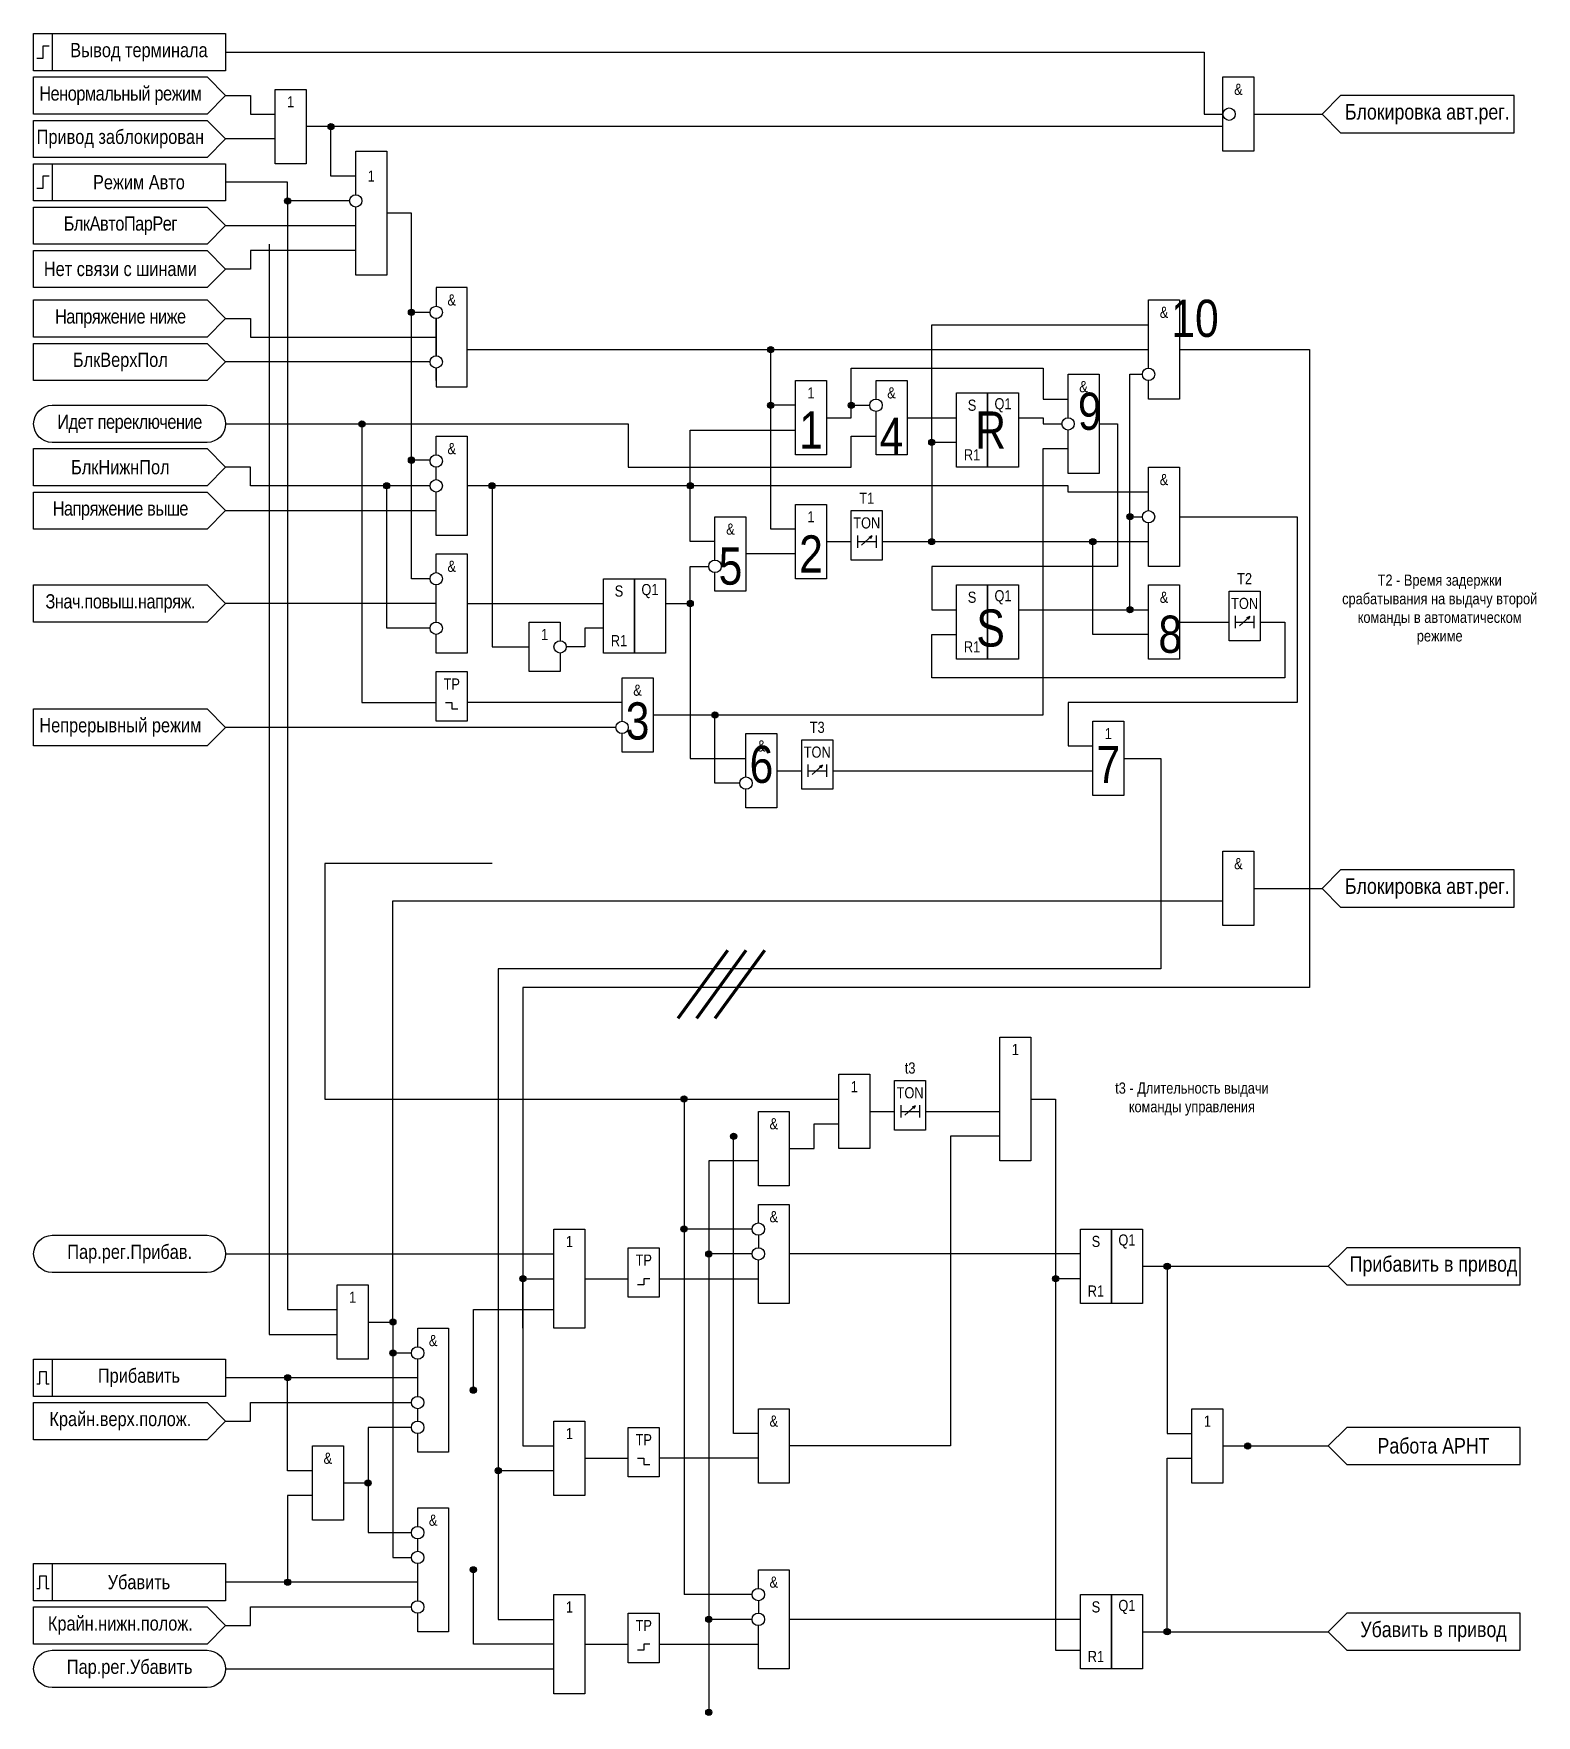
# Model space of a CAD drawing. Header units: millimetres. Extents: x -294 to 1760, y -2326 to 922.
# Drawn here: x 734 to 976.6, y -2325.5 to -2054 of the extents above; entities that cross this region are included whole.
import ezdxf

# ---------------------------------------------------------------- set-up
doc = ezdxf.new("R2010")
doc.units = ezdxf.units.MM
doc.layers.add('TEXT', color=7, linetype='Continuous', lineweight=25, true_color=0xffffff)
doc.styles.add('2.5_Gost_RD', font='ARIALN.TTF', dxfattribs={"height": 2.5})

msp = doc.modelspace()

# ---------------------------------------------------------------- texts
at = {"color": 0, "ltscale": 100, "char_height": 2.3, "width": 28, "attachment_point": 5, "style": '2.5_Gost_RD'}
for s, insert in [('{\\C256;Вывод терминала}', (751, -2057)), ('{\\C256;Прибавить}', (751, -2271)), ('{\\C256;Убавить}', (751, -2304))]:
    msp.add_mtext(s, dxfattribs=dict(at, insert=insert))
at = {"ltscale": 100, "attachment_point": 5, "style": '2.5_Gost_RD'}
for s, insert, char_height, width in [('&', (928.5, -2063), 1.8, 5), ('1', (775.5, -2065), 1.8, 5), ('Блокировка авт.рег.', (959, -2067), 2.5, 28), ('1', (788.5, -2077), 1.8, 5), ('&', (801.5, -2097), 1.8, 5), ('&', (916.5, -2099), 1.8, 5), ('{\\C40;10}', (921.5, -2100), 6, 5), ('1', (859.5, -2112), 1.8, 5), ('&', (872.5, -2112), 1.8, 5), ('&', (903.5, -2111), 1.8, 5), ('{\\C40;9}', (904.5, -2115), 6, 5), ('S', (885.5, -2114), 1.8, 5), ('Q1', (890.5, -2114), 1.8, 5), ('\\A1;{\\T0.95;Идет переключение}', (749.5, -2117), 2.3, 31), ('{\\C40;1}', (859.5, -2118), 6, 5), ('{\\C40;4}', (872.5, -2119), 6, 5), ('{\\C40;R}', (888.5, -2118), 6, 5), ('&', (801.5, -2121), 1.8, 5), ('R1', (885.5, -2122), 1.8, 5), ('&', (916.5, -2126), 1.8, 5), ('T1', (868.5, -2129), 1.8, 5), ('1', (859.5, -2132), 1.8, 5), ('&', (846.5, -2134), 1.8, 5), ('TON', (868.5, -2133), 1.8, 5), ('{\\C40;2}', (859.5, -2138), 6, 5), ('&', (801.5, -2140), 1.8, 5), ('{\\C40;5}', (846.5, -2140), 6, 5), ('T2', (929.5, -2142), 1.8, 5), ('S', (828.5, -2144), 1.8, 5), ('Q1', (833.5, -2144), 1.8, 5), ('S', (885.5, -2145), 1.8, 5), ('Q1', (890.5, -2145), 1.8, 5), ('&', (916.5, -2145), 1.8, 5), ('{\\C40;S}', (888.5, -2150), 6, 5), ('TON', (929.5, -2146), 1.8, 5), ('1', (816.5, -2151), 1.8, 5), ('{\\C40;8}', (917.5, -2151), 6, 5), ('R1', (828.5, -2152), 1.8, 5), ('R1', (885.5, -2153), 1.8, 5), ('TP', (801.5, -2159), 1.8, 5), ('&', (831.5, -2160), 1.8, 5), ('{\\C40;3}', (831.5, -2165), 6, 5), ('Непрерывный режим', (748, -2166), 2.3, 28), ('T3', (860.5, -2166), 1.8, 5), ('1', (907.5, -2167), 1.8, 5), ('{\\C40;6}', (851.5, -2172), 6, 5), ('&', (851.5, -2169), 1.8, 5), ('TON', (860.5, -2170), 1.8, 5), ('{\\C40;7}', (907.5, -2172), 6, 5), ('&', (928.5, -2188), 1.8, 5), ('Блокировка авт.рег.', (959, -2192), 2.5, 28), ('1', (892.5, -2218), 1.8, 5), ('t3', (875.5, -2221), 1.8, 5), ('1', (866.5, -2224), 1.8, 5), ('TON', (875.5, -2225), 1.8, 5), ('&', (853.5, -2230), 1.8, 5), ('&', (853.5, -2245), 1.8, 5), ('Q1', (910.5, -2249), 1.8, 5), ('1', (820.5, -2249), 1.8, 5), ('S', (905.5, -2249), 1.8, 5), ('TP', (832.5, -2252), 1.8, 5), ('Прибавить в привод', (960, -2253), 2.5, 28), ('R1', (905.5, -2257), 1.8, 5), ('1', (785.5, -2258), 1.8, 5), ('&', (798.5, -2265), 1.8, 5), ('&', (853.5, -2278), 1.8, 5), ('1', (923.5, -2278), 1.8, 5), ('1', (820.5, -2280), 1.8, 5), ('TP', (832.5, -2281), 1.8, 5), ('Работа АРНТ', (960, -2282), 2.5, 28), ('&', (781.5, -2284), 1.8, 5), ('&', (798.5, -2294), 1.8, 5), ('&', (853.5, -2304), 1.8, 5), ('1', (820.5, -2308), 1.8, 5), ('S', (905.5, -2308), 1.8, 5), ('Q1', (910.5, -2308), 1.8, 5), ('TP', (832.5, -2311), 1.8, 5), ('Убавить в привод', (960, -2312), 2.5, 28), ('R1', (905.5, -2316), 1.8, 5)]:
    msp.add_mtext(s, dxfattribs=dict(at, insert=insert, char_height=char_height, width=width))
at = {"layer": 'TEXT', "ltscale": 100, "char_height": 2.3, "attachment_point": 5, "style": '2.5_Gost_RD'}
for s, insert, width in [('{\\T0.95;Ненормальный режим}', (748, -2064), 28), ('Привод заблокирован', (748, -2071), 28), ('{\\T0.95;БлкАвтоПарРег}', (748, -2085), 28), ('Нет связи с шинами', (748, -2092), 28), ('{\\T0.95;Напряжение ниже}', (748, -2100), 28), ('БлкВерхПол', (748, -2107), 28), ('БлкНижнПол', (748, -2124), 28), ('{\\T0.95;Напряжение выше}', (748, -2131), 28), ('{\\T0.95;Знач.повыш.напряж.}', (748, -2146), 28), ('Пар.рег.Прибав.', (749.5, -2251), 31), ('Крайн.верх.полож.', (748, -2278), 28), ('Крайн.нижн.полож.', (748, -2311), 28), ('Пар.рег.Убавить', (749.5, -2318), 31)]:
    msp.add_mtext(s, dxfattribs=dict(at, insert=insert, width=width))
at = {"layer": 'TEXT', "color": 0, "ltscale": 100, "attachment_point": 5, "style": '2.5_Gost_RD'}
for s, insert, char_height, width in [('{\\C256;Режим Авто}', (751, -2078), 2.3, 28), ('{\\C3;T2 - Время задержки срабатывания на выдачу второй команды в автоматическом режиме}', (961, -2147), 1.8, 31.7286), ('{\\C256;t3\\C3; - Длительность выдачи команды управления}', (921, -2226), 1.8, 31.7286)]:
    msp.add_mtext(s, dxfattribs=dict(at, insert=insert, char_height=char_height, width=width))

# ---------------------------------------------------------------- blocks, each defined once
blk = doc.blocks.new('Точка')
at = {"ltscale": 100}
h = blk.add_hatch(color=256, dxfattribs=at)
h.dxf.hatch_style = 1
edge = h.paths.add_edge_path()
edge.add_arc((0, 0), 0.5, 0, 360)
blk.add_circle((0, 0), 0.5, dxfattribs=at)

# ---------------------------------------------------------------- linework, layer by layer
at = {"ltscale": 100}
for p, q in [((931, -2067), (942, -2067)), ((801.5, -2163), (802.5, -2163)), ((931, -2192), (942, -2192)), ((869, -2228), (873, -2228)), ((813, -2263), (813, -2255)), ((813, -2255), (818, -2255)), ((832.5, -2256), (831.5, -2256)), ((762, -2281), (734, -2281)), ((832.5, -2285), (833.5, -2285)), ((832.5, -2315), (831.5, -2315))]:
    msp.add_line(p, q, dxfattribs=at)
at = {"color": 3, "ltscale": 100}
for p, q in [((862, -2136), (866, -2136)), ((919, -2149), (927, -2149)), ((854, -2173), (858, -2173))]:
    msp.add_line(p, q, dxfattribs=at)
at = {"color": 7, "ltscale": 100}
for p, q in [((867.67, -2136.59), (869.34, -2135.1)), ((869.34, -2135.1), (868.82, -2135.32)), ((869.34, -2135.1), (869.08, -2135.57)), ((928.67, -2149.59), (930.34, -2148.1)), ((930.34, -2148.1), (929.82, -2148.32)), ((930.34, -2148.1), (930.08, -2148.57)), ((859.67, -2173.59), (861.34, -2172.1)), ((861.34, -2172.1), (860.82, -2172.32)), ((861.34, -2172.1), (861.08, -2172.57)), ((874.67, -2228.59), (876.34, -2227.1)), ((876.34, -2227.1), (875.82, -2227.32)), ((876.34, -2227.1), (876.08, -2227.57))]:
    msp.add_line(p, q, dxfattribs=at)
at = {"ltscale": 100}
for points in [[(734, -2054), (737, -2054), (737, -2060), (734, -2060)], [(734, -2054), (765, -2054), (765, -2060), (734, -2060)], [(973, -2070), (973, -2064), (945, -2064), (942, -2067), (945, -2070)], [(734, -2075), (737, -2075), (737, -2081), (734, -2081)], [(734, -2075), (765, -2075), (765, -2081), (734, -2081)], [(883, -2112), (888, -2112), (888, -2124), (883, -2124)], [(888, -2112), (893, -2112), (893, -2124), (888, -2124)], [(866, -2131), (871, -2131), (871, -2139), (866, -2139)], [(826, -2142), (831, -2142), (831, -2154), (826, -2154)], [(831, -2142), (836, -2142), (836, -2154), (831, -2154)], [(883, -2143), (888, -2143), (888, -2155), (883, -2155)], [(888, -2143), (893, -2143), (893, -2155), (888, -2155)], [(927, -2144), (932, -2144), (932, -2152), (927, -2152)], [(799, -2157), (804, -2157), (804, -2165), (799, -2165)], [(858, -2168), (863, -2168), (863, -2176), (858, -2176)], [(973, -2195), (973, -2189), (945, -2189), (942, -2192), (945, -2195)], [(873, -2223), (878, -2223), (878, -2231), (873, -2231)], [(903, -2247), (908, -2247), (908, -2259), (903, -2259)], [(908, -2247), (913, -2247), (913, -2259), (908, -2259)], [(830, -2250), (835, -2250), (835, -2258), (830, -2258)], [(974, -2256), (974, -2250), (946, -2250), (943, -2253), (946, -2256)], [(734, -2268), (737, -2268), (737, -2274), (734, -2274)], [(734, -2268), (765, -2268), (765, -2274), (734, -2274)], [(830, -2279), (835, -2279), (835, -2287), (830, -2287)], [(974, -2285), (974, -2279), (946, -2279), (943, -2282), (946, -2285)], [(734, -2301), (765, -2301), (765, -2307), (734, -2307)], [(734, -2301), (737, -2301), (737, -2307), (734, -2307)], [(903, -2306), (908, -2306), (908, -2318), (903, -2318)], [(908, -2306), (913, -2306), (913, -2318), (908, -2318)], [(830, -2309), (835, -2309), (835, -2317), (830, -2317)], [(974, -2315), (974, -2309), (946, -2309), (943, -2312), (946, -2315)]]:
    msp.add_lwpolyline(points, close=True, dxfattribs=at)
at = {"lineweight": 30, "ltscale": 100}
for points in [[(736.5, -2056), (735.5, -2056), (735.5, -2058), (734.5, -2058)], [(736.5, -2077), (735.5, -2077), (735.5, -2079), (734.5, -2079)], [(734.5, -2272), (735, -2272), (735, -2270), (736, -2270), (736, -2272), (736.5, -2272)], [(734.5, -2305), (735, -2305), (735, -2303), (736, -2303), (736, -2305), (736.5, -2305)]]:
    msp.add_lwpolyline(points, dxfattribs=at)
at = {"ltscale": 100}
for points in [[(765, -2057), (923, -2057), (923, -2067), (926, -2067)], [(734, -2061), (762, -2061), (765, -2064), (762, -2067), (734, -2067), (734, -2061)], [(773, -2069), (773, -2063), (778, -2063), (778, -2075), (773, -2075), (773, -2069)], [(926, -2067), (926, -2061), (931, -2061), (931, -2073), (926, -2073), (926, -2067)], [(734, -2068), (762, -2068), (765, -2071), (762, -2074), (734, -2074), (734, -2068)], [(786, -2080), (786, -2073), (791, -2073), (791, -2093), (786, -2093), (786, -2083)], [(734, -2082), (762, -2082), (765, -2085), (762, -2088), (734, -2088), (734, -2082)], [(775, -2081), (775, -2260), (783, -2260)], [(786, -2083), (786, -2082)], [(734, -2089), (762, -2089), (765, -2092), (762, -2095), (734, -2095), (734, -2089)], [(772, -2088), (772, -2264), (783, -2264)], [(799, -2108), (799, -2111), (804, -2111), (804, -2095), (799, -2095), (799, -2098)], [(734, -2097), (762, -2097), (765, -2100), (762, -2103), (734, -2103), (734, -2097)], [(914, -2103), (914, -2097), (919, -2097), (919, -2113), (914, -2113), (914, -2110)], [(799, -2101), (799, -2100)], [(799, -2100), (799, -2106)], [(799, -2106), (799, -2101)], [(734, -2104), (762, -2104), (765, -2107), (762, -2110), (734, -2110), (734, -2104)], [(914, -2108), (914, -2103)], [(799, -2110), (799, -2108)], [(901, -2116), (901, -2109), (906, -2109), (906, -2125), (901, -2125), (901, -2118)], [(857, -2116), (857, -2110), (862, -2110), (862, -2122), (857, -2122), (857, -2116)], [(870, -2113), (870, -2110), (875, -2110), (875, -2122), (870, -2122), (870, -2116)], [(870, -2116), (870, -2115)], [(799, -2122), (799, -2119), (804, -2119), (804, -2135), (799, -2135), (799, -2128)], [(734, -2121), (762, -2121), (765, -2124), (762, -2127), (734, -2127), (734, -2121)], [(799, -2125), (799, -2124)], [(799, -2126), (799, -2125)], [(914, -2131), (914, -2124), (919, -2124), (919, -2140), (914, -2140), (914, -2133)], [(734, -2128), (762, -2128), (765, -2131), (762, -2134), (734, -2134), (734, -2128)], [(857, -2136), (857, -2130), (862, -2130), (862, -2142), (857, -2142), (857, -2136)], [(844, -2138), (844, -2132), (849, -2132), (849, -2144), (844, -2144), (844, -2141)], [(911, -2132), (913, -2132)], [(867, -2135), (867, -2137)], [(867, -2136), (870, -2136)], [(870, -2135), (870, -2137)], [(799, -2141), (799, -2138), (804, -2138), (804, -2154), (799, -2154), (799, -2151)], [(844, -2139), (844, -2138)], [(734, -2143), (762, -2143), (765, -2146), (762, -2149), (734, -2149), (734, -2143)], [(799, -2144), (799, -2143)], [(799, -2149), (799, -2144)], [(914, -2149), (914, -2143), (919, -2143), (919, -2155), (914, -2155), (914, -2149)], [(814, -2153), (814, -2149), (819, -2149), (819, -2152)], [(928, -2148), (928, -2150)], [(928, -2149), (931, -2149)], [(931, -2148), (931, -2150)], [(819, -2154), (819, -2157), (814, -2157), (814, -2153)], [(829, -2165), (829, -2158), (834, -2158), (834, -2170), (829, -2170), (829, -2168)], [(734, -2163), (762, -2163), (765, -2166), (762, -2169), (734, -2169), (734, -2163)], [(800.5, -2162), (801.5, -2162)], [(801.5, -2162), (801.5, -2163)], [(905, -2171), (905, -2165), (910, -2165), (910, -2177), (905, -2177), (905, -2171)], [(829, -2168), (829, -2167)], [(849, -2174), (849, -2167), (854, -2167), (854, -2179), (849, -2179), (849, -2176)], [(859, -2172), (859, -2174)], [(862, -2172), (862, -2174)], [(859, -2173), (862, -2173)], [(808, -2188), (781, -2188), (781, -2226), (864, -2226)], [(926, -2192), (926, -2186), (931, -2186), (931, -2198), (926, -2198), (926, -2192)], [(890, -2222), (890, -2216), (895, -2216), (895, -2236), (890, -2236), (890, -2222)], [(864, -2228), (864, -2222), (869, -2222), (869, -2234), (864, -2234), (864, -2228)], [(839, -2226), (839, -2306)], [(895, -2226), (899, -2226), (899, -2315), (903, -2315)], [(851, -2234), (851, -2228), (856, -2228), (856, -2240), (851, -2240), (851, -2234)], [(874, -2227), (874, -2229)], [(874, -2228), (877, -2228)], [(877, -2227), (877, -2229)], [(878, -2228), (890, -2228)], [(856, -2234), (860, -2234), (860, -2230), (864, -2230)], [(851, -2280), (847, -2280), (847, -2232)], [(890, -2232), (882, -2232), (882, -2282), (856, -2282)], [(851, -2236), (843, -2236), (843, -2325)], [(851, -2246), (851, -2243), (856, -2243), (856, -2259), (851, -2259), (851, -2252)], [(818, -2251), (818, -2247), (823, -2247), (823, -2263), (818, -2263), (818, -2251)], [(850, -2247), (839, -2247)], [(851, -2248), (851, -2250)], [(765, -2251), (818, -2251)], [(850, -2251), (843, -2251)], [(903, -2251), (856, -2251)], [(913, -2253), (943, -2253)], [(917, -2253), (917, -2280), (921, -2280)], [(783, -2262), (783, -2256), (788, -2256), (788, -2268), (783, -2268), (783, -2262)], [(823, -2255), (830, -2255)], [(832.5, -2255), (832.5, -2256)], [(832.5, -2255), (832.5, -2256)], [(833.5, -2255), (832.5, -2255)], [(835, -2255), (851, -2255)], [(903, -2255), (899, -2255)], [(805, -2273), (805, -2260), (818, -2260)], [(788, -2262), (792, -2262), (792, -2300), (795, -2300)], [(796, -2266), (796, -2263), (801, -2263), (801, -2283), (796, -2283), (796, -2280)], [(795, -2267), (792, -2267)], [(796, -2269), (796, -2268)], [(796, -2274), (796, -2269)], [(734, -2275), (762, -2275), (765, -2278), (762, -2281), (734, -2281), (734, -2275)], [(796, -2278), (796, -2276)], [(851, -2282), (851, -2276), (856, -2276), (856, -2288), (851, -2288), (851, -2282)], [(921, -2282), (921, -2276), (926, -2276), (926, -2288), (921, -2288), (921, -2282)], [(818, -2284), (818, -2278), (823, -2278), (823, -2290), (818, -2290), (818, -2284)], [(851, -2280), (847, -2280)], [(779, -2288), (779, -2282), (784, -2282), (784, -2294), (779, -2294), (779, -2288)], [(926, -2282), (943, -2282)], [(818, -2286), (809, -2286)], [(823, -2284), (830, -2284)], [(831.5, -2284), (832.5, -2284)], [(832.5, -2284), (832.5, -2285)], [(851, -2284), (835, -2284)], [(917, -2312), (917, -2284), (921, -2284)], [(796, -2295), (796, -2292), (801, -2292), (801, -2312), (796, -2312), (796, -2309)], [(796, -2299), (796, -2297)], [(796, -2307), (796, -2301)], [(818, -2314), (805, -2314), (805, -2302)], [(851, -2305), (851, -2302), (856, -2302), (856, -2318), (851, -2318), (851, -2311)], [(818, -2310), (818, -2306), (823, -2306), (823, -2322), (818, -2322), (818, -2310)], [(850, -2306), (839, -2306)], [(851, -2307), (851, -2309)], [(734, -2308), (762, -2308), (765, -2311), (762, -2314), (734, -2314), (734, -2308)], [(850, -2310), (843, -2310)], [(903, -2310), (856, -2310)], [(913, -2312), (943, -2312)], [(823, -2314), (830, -2314)], [(832.5, -2314), (832.5, -2315)], [(832.5, -2314), (832.5, -2315)], [(833.5, -2314), (832.5, -2314)], [(835, -2314), (851, -2314)], [(765, -2318), (818, -2318)]]:
    msp.add_lwpolyline(points, dxfattribs=at)
at = {"color": 3, "ltscale": 100}
for points in [[(765, -2064), (769, -2064), (769, -2067), (773, -2067)], [(773, -2071), (765, -2071)], [(926, -2069), (778, -2069)], [(786, -2077), (782, -2077), (782, -2069)], [(785, -2081), (775, -2081), (775, -2078), (765, -2078)], [(765, -2085), (786, -2085)], [(798, -2099), (795, -2099), (795, -2083), (791, -2083)], [(786, -2089), (769, -2089), (769, -2092), (765, -2092)], [(765, -2100), (769, -2100), (769, -2103), (799, -2103)], [(798.01, -2122.86), (795, -2122.86), (795, -2099)], [(879, -2120), (879, -2101), (914, -2101)], [(804, -2105), (914, -2105)], [(857, -2134), (853, -2134), (853, -2105)], [(798, -2107), (765, -2107)], [(866, -2114), (866, -2108), (897, -2108), (897, -2113), (901, -2113)], [(893, -2147), (911, -2147), (911, -2109), (913, -2109)], [(857, -2114), (853, -2114)], [(862, -2116), (866, -2116), (866, -2114), (869, -2114)], [(765, -2117), (830, -2117), (830, -2124), (866, -2124), (866, -2119), (870, -2119)], [(787, -2117), (787, -2162), (799, -2162)], [(875, -2116), (883, -2116)], [(906, -2117), (909, -2117), (909, -2140), (879, -2140), (879, -2147), (883, -2147)], [(893, -2116), (897, -2116), (897, -2117), (900, -2117)], [(840, -2127), (840, -2118), (857, -2118)], [(883, -2120), (879, -2120), (879, -2136)], [(798, -2142), (795, -2142), (795, -2122.86)], [(834, -2164), (897, -2164), (897, -2121), (901, -2121)], [(798, -2127), (769, -2127), (769, -2124), (765, -2124)], [(798, -2150), (791, -2150), (791, -2127)], [(914, -2128), (901, -2128), (901, -2127), (804, -2127)], [(808, -2127), (808, -2153), (814, -2153)], [(844, -2136), (840, -2136), (840, -2127)], [(765, -2131), (799, -2131)], [(919, -2132), (938, -2132), (938, -2162), (901, -2162), (901, -2169), (905, -2169)], [(871, -2136), (914, -2136)], [(914, -2151), (905, -2151), (905, -2136)], [(857, -2138), (849, -2138)], [(836, -2146), (840, -2146), (840, -2140), (843, -2140)], [(799, -2146), (765, -2146)], [(804, -2146), (826, -2146)], [(840, -2146), (840, -2171), (849, -2171)], [(911, -2147), (914, -2147)], [(826, -2150), (823, -2150), (823, -2153), (820, -2153)], [(932, -2149), (936, -2149), (936, -2158), (879, -2158), (879, -2151), (883, -2151)], [(829, -2162), (804, -2162)], [(828, -2166), (765, -2166)], [(848, -2175), (844, -2175), (844, -2164)], [(863, -2173), (905, -2173)], [(796, -2271), (765, -2271)], [(779, -2286), (775, -2286), (775, -2271)], [(765, -2278), (769, -2278), (769, -2275), (795, -2275)], [(795, -2279), (788, -2279), (788, -2296), (795, -2296)], [(788, -2288), (784, -2288)], [(779, -2290), (775, -2290), (775, -2304)], [(796, -2304), (765, -2304)], [(765, -2311), (769, -2311), (769, -2308), (795, -2308)]]:
    msp.add_lwpolyline(points, dxfattribs=at)
at = {"color": 0, "ltscale": 100}
for points in [[(919, -2105), (940, -2105), (940, -2208), (813, -2208), (813, -2282), (818, -2282)], [(910, -2171), (916, -2171), (916, -2205), (809, -2205), (809, -2310), (818, -2310)]]:
    msp.add_lwpolyline(points, dxfattribs=at)
at = {"ltscale": 100}
for points in [[(737, -2120, -1), (737, -2114), (762, -2114, -1), (762, -2120)], [(737, -2254, -1), (737, -2248), (762, -2248, -1), (762, -2254)], [(737, -2321, -1), (737, -2315), (762, -2315, -1), (762, -2321)]]:
    msp.add_lwpolyline(points, format="xyb", close=True, dxfattribs=at)
at = {"color": 1, "ltscale": 100}
msp.add_lwpolyline([(792, -2262), (792, -2194), (926, -2194)], dxfattribs=at)
at = {"color": 30, "lineweight": 106, "ltscale": 100}
for points in [[(846, -2202), (838, -2213)], [(849, -2202), (841, -2213)], [(852, -2202), (844, -2213)]]:
    msp.add_lwpolyline(points, dxfattribs=at)
at = {"ltscale": 100}
for centre in [(927, -2067), (786, -2081), (799, -2099), (799, -2107), (914, -2109), (870, -2114), (901, -2117), (799, -2123), (799, -2127), (914, -2132), (844, -2140), (799, -2142), (799, -2150), (819, -2153), (829, -2166), (849, -2175), (851, -2247), (851, -2251), (796, -2267), (796, -2275), (796, -2279), (796, -2296), (796, -2300), (851, -2306), (796, -2308), (851, -2310)]:
    msp.add_circle(centre, 1, dxfattribs=at)

# ---------------------------------------------------------------- block references
at = {"color": 3, "ltscale": 100}
msp.add_blockref('Точка', (782, -2069), dxfattribs=at)
at = {"ltscale": 100}
for p in [(775, -2081), (795, -2099), (853, -2105), (853, -2114), (866, -2114), (787, -2117), (879, -2120), (795, -2122.86), (791, -2127), (808, -2127), (840, -2127), (911, -2132), (879, -2136), (905, -2136), (840, -2146), (911, -2147), (844, -2164), (839, -2226), (847, -2232), (839, -2247), (843, -2251), (917, -2253), (813, -2255), (899, -2255), (792, -2262), (792, -2267), (775, -2271), (805, -2273), (930, -2282), (809, -2286), (788, -2288), (805, -2302), (775, -2304), (843, -2310), (917, -2312), (843, -2325)]:
    msp.add_blockref('Точка', p, dxfattribs=at)

msp.set_redraw_order([(e.dxf.handle, doc.entitydb.next_handle()) for e in msp.query("TEXT MTEXT ATTDEF DIMENSION ARC_DIMENSION")])  # texts and dimensions are drawn at this point

doc.saveas('drawing.dxf')
